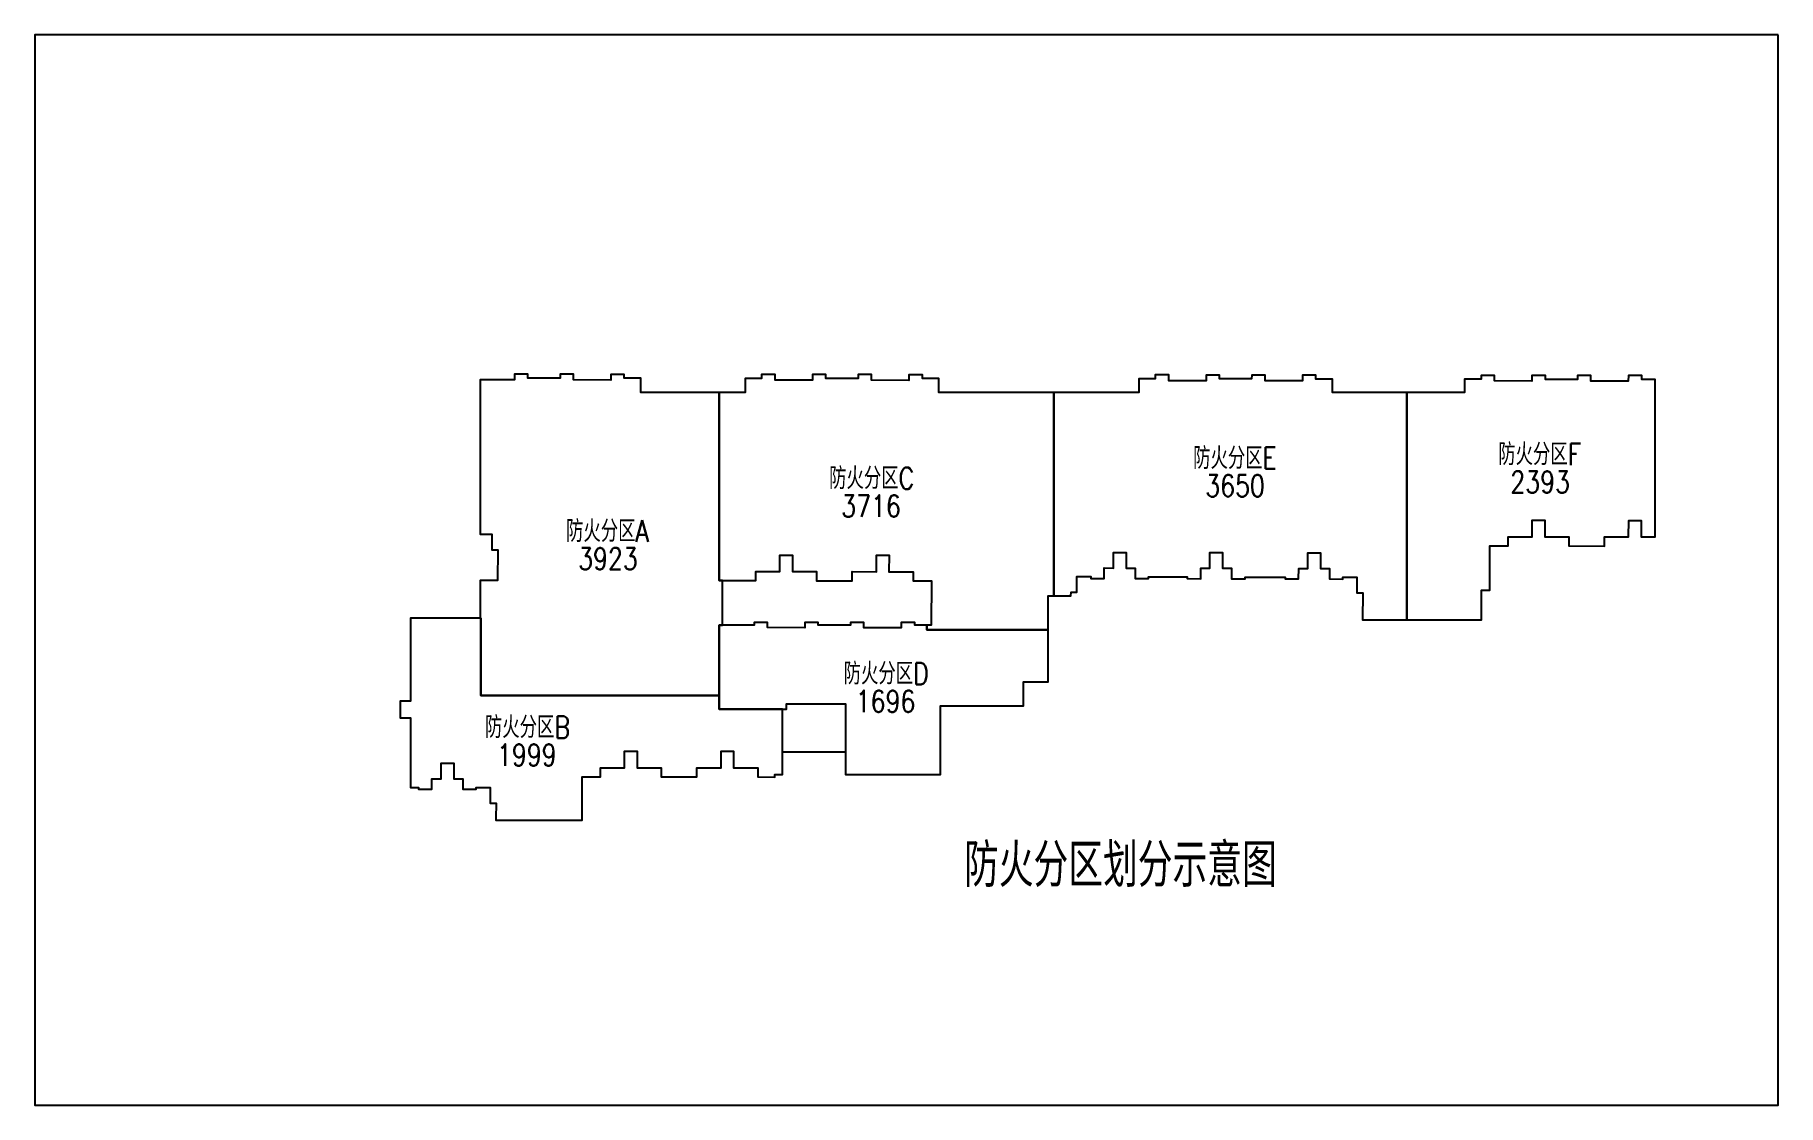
# Model space of a CAD drawing. Extents: x -781653 to 929899, y -292639 to -18670.
# Drawn here: x 528640 to 929899, y -281685 to -35385 of the extents above; entities that cross this region are included whole.
import ezdxf

# ---------------------------------------------------------------- set-up
doc = ezdxf.new("R2010")
doc.units = 0
doc.header["$LTSCALE"] = 10
doc.header["$MEASUREMENT"] = 0
for name, color, linetype in [('HT-TEXT', 7, 'CONTINUOUS'), ('图框', 7, 'CONTINUOUS'), ('防火分区', 6, 'CONTINUOUS')]:
    doc.layers.add(name, color=color, linetype=linetype)
doc.styles.add('_HZTXT', font='simplex.shx', dxfattribs={"width": 0.8, "bigfont": 'hztxt.shx'})

msp = doc.modelspace()

# ---------------------------------------------------------------- texts
at = {"layer": 'HT-TEXT', "style": '_HZTXT', "width": 0.8}
for s, height, p in [('防火分区E', 5000, (795248.6, -135287.4)), ('防火分区F', 5000, (865462, -134402)), ('防火分区C', 5000, (711455.4, -139910.7)), ('2393', 5000, (868259.3, -140779)), ('3650', 5000, (798045.9, -141664.4)), ('3716', 5000, (714252.7, -146287.6)), ('防火分区A', 5000, (650901.1, -152079.1)), ('3923', 5000, (653698.5, -158456)), ('防火分区D', 5000, (714793.4, -184871.9)), ('1696', 5000, (717590.8, -191248.9)), ('防火分区B', 5000, (632226.1, -197210.6)), ('1999', 5000, (635023.4, -203587.6)), ('防火分区划分示意图', 10000, (742501.2, -231468.7))]:
    msp.add_text(s, height=height, dxfattribs=at).set_placement(p)

# ---------------------------------------------------------------- linework, layer by layer
at = {"layer": '图框'}
msp.add_lwpolyline([(929898.5, -35385.3), (528640.4, -35385.3), (528640.4, -281685.3), (929898.5, -281685.3)], close=True, dxfattribs=at)
at = {"layer": '防火分区'}
for points in [[(715213.9, -205599.8), (737114.1, -205599.8), (737114.1, -189799.8), (756213.9, -189799.8), (756213.9, -184299.8), (761913.9, -184299.8), (761913.9, -164499.8), (767132.6, -164499.8), (767134.7, -163655.6), (768484.6, -163659), (768493.8, -160059.1), (771693.8, -160067.1), (771692.8, -160467.1), (774792.8, -160475), (774798.9, -158075), (776898.8, -158080.3), (776908, -154480.3), (779807.9, -154487.7), (779798.8, -158087.6), (781898.8, -158093), (781892.8, -160493), (784992.7, -160500.8), (784993.8, -160100.8), (793893.7, -160123.3), (793892.7, -160523.3), (796992.7, -160531.2), (796998.8, -158131.2), (799098.8, -158136.5), (799106.6, -155036.5), (799107.9, -154536.5), (802007.9, -154543.8), (801998.8, -158143.8), (804098.8, -158149.1), (804092.7, -160549.1), (807192.7, -160557), (807193.7, -160157), (816433.7, -160180.3), (816432.6, -160580.3), (819532.6, -160588.2), (819538.7, -158188.2), (821638.7, -158193.5), (821647.8, -154593.5), (824547.8, -154600.8), (824538.7, -158200.8), (826638.7, -158206.1), (826632.6, -160606.1), (829732.6, -160614), (829732.6, -160214), (832933.6, -160222.1), (832924.5, -163822.1), (834274.5, -163825.5), (834259.4, -169999.8), (861613.9, -169999.8), (861613.9, -163186), (863529.6, -163186), (863529.6, -152986), (867091, -152989.9), (867741, -152990.7), (867743.3, -150890.9), (873293.3, -150896.8), (873297.5, -147096.9), (876197.5, -147100.1), (876193.3, -150900.1), (881743.3, -150906.3), (881741, -153006.3), (889941, -153015.4), (889943.3, -150915.4), (895493.3, -150921.6), (895497.5, -147121.6), (898397.5, -147124.9), (898393.3, -150924.9), (901613.9, -150930.8), (901613.9, -150930.8), (901613.9, -114681.6), (898517.9, -114681.6), (898518.9, -113777.4), (895418.9, -113773.9), (895417.4, -115073.9), (886817.4, -115064.3), (886818.9, -113764.3), (883718.9, -113760.9), (883717.9, -114660.9), (876317.9, -114660.9), (876318.9, -113752.6), (873218.9, -113749.2), (873217.4, -115049.2), (864617.4, -115039.6), (864618.9, -113739.6), (861518.9, -113739.6), (861517.9, -114636.1), (857717.9, -114631.9), (857717.9, -117699.8), (827317.9, -117699.8), (827317.9, -114598), (823517.9, -114593.7), (823518.9, -113693.7), (820418.9, -113690.3), (820417.5, -114990.3), (811817.5, -114980.7), (811818.9, -113680.7), (808718.9, -113677.2), (808717.9, -114577.2), (801317.9, -114568.9), (801318.9, -113668.9), (798218.9, -113665.5), (798217.5, -114965.5), (789617.5, -114965.5), (789618.9, -113655.9), (786518.9, -113652.4), (786517.9, -114552.4), (782717.9, -114548.2), (782717.9, -117699.8), (736718.7, -117699.8), (736718.7, -114496.9), (732918.7, -114492.7), (732919.7, -113592.7), (729819.7, -113589.2), (729818.3, -114889.2), (721218.3, -114879.6), (721219.7, -113579.6), (718119.7, -113576.2), (718118.7, -114476.2), (710718.7, -114467.9), (710719.7, -113567.9), (707619.7, -113564.4), (707618.3, -114864.4), (699018.3, -114854.9), (699019.7, -113554.9), (695919.7, -113554.9), (695918.7, -114451.4), (692118.7, -114447.2), (692118.7, -117699.8), (668118.7, -117699.8), (668118.7, -114420.4), (664318.8, -114416.1), (664319.8, -113516.1), (661219.8, -113512.7), (661218.3, -114812.7), (652618.3, -114803.1), (652619.8, -113503.1), (649519.8, -113499.6), (649518.8, -114399.6), (642118.8, -114391.4), (642119.8, -113491.4), (639019.8, -113487.9), (639018.3, -114787.9), (631113.9, -114778.3), (631113.9, -150269.6), (633825.6, -150272.8), (633821.4, -153872.8), (635171.4, -153874.4), (635163, -160974.4), (631113.9, -160974.4), (631113.9, -169599.8), (615113.9, -169599.8), (615113.9, -188749.1), (612713.9, -188749.1), (612713.9, -192549.1), (615113.9, -192549.1), (615113.9, -208576.3), (616936.4, -208579.9), (616936, -208979.9), (620036, -208983.3), (620038.7, -206583.3), (622138.7, -206585.7), (622142.7, -202985.7), (625042.7, -202988.9), (625038.6, -206588.9), (627138.6, -206591.2), (627136, -208991.2), (630236, -208994.7), (630236.4, -208594.7), (633436.4, -208598.3), (633432.4, -212198.3), (634782.4, -212199.8), (634780.2, -215699.8), (634778, -216099.8), (654616.1, -216099.8), (654627.2, -206123.2), (658827.2, -206127.9), (658829.6, -204027.9), (664379.6, -204034.1), (664383.8, -200234.1), (667283.8, -200237.4), (667279.6, -204037.4), (672829.6, -204043.6), (672827.2, -206143.6), (681027.2, -206152.7), (681029.6, -204052.7), (686579.6, -204058.9), (686583.8, -200258.9), (689483.8, -200262.1), (689479.6, -204062.1), (695029.6, -204062.1), (695027.2, -206168.3), (698927.2, -206173), (698927.2, -205599.8), (700713.9, -205599.8), (700713.9, -200349.8), (715213.9, -200349.8), (715213.9, -205599.8)], [(686113.9, -117699.8), (668118.7, -117699.8), (668118.7, -114420.4), (664318.8, -114416.1), (664319.8, -113516.1), (661219.8, -113512.7), (661218.3, -114812.7), (652618.3, -114803.1), (652619.8, -113503.1), (649519.8, -113499.6), (649518.8, -114399.6), (642118.8, -114391.4), (642119.8, -113491.4), (639019.8, -113487.9), (639018.3, -114787.9), (631113.9, -114778.3), (631113.9, -150269.6), (633825.6, -150272.8), (633821.4, -153872.8), (635171.4, -153874.4), (635163, -160974.4), (631113.9, -160974.4), (631113.9, -169599.8), (631313.9, -169599.8), (631313.9, -187399.8), (686113.9, -187399.8), (686113.9, -171193.3), (686913.9, -171193.3), (686913.9, -160989), (686113.9, -160989)], [(763213.9, -117699.8), (736718.7, -117699.8), (736718.7, -114496.9), (732918.7, -114492.7), (732919.7, -113592.7), (729819.7, -113589.2), (729818.3, -114889.2), (721218.3, -114879.6), (721219.7, -113579.6), (718119.7, -113576.2), (718118.7, -114476.2), (710718.7, -114467.9), (710719.7, -113567.9), (707619.7, -113564.4), (707618.3, -114864.4), (699018.3, -114854.9), (699019.7, -113554.9), (695919.7, -113554.9), (695918.7, -114451.4), (692118.7, -114447.2), (692118.7, -117699.8), (686113.9, -117699.8), (686113.9, -160989), (687313.9, -160989), (694586.7, -160989), (694589, -158893.7), (700139, -158899.9), (700143.3, -155099.9), (703043.3, -155103.2), (703039, -158903.2), (708589, -158909.4), (708586.7, -161009.4), (716786.7, -161018.5), (716789, -158918.5), (722339, -158924.7), (722343.3, -155124.7), (725243.2, -155127.9), (725239, -158927.9), (730789, -158934.1), (730789, -161034.1), (734986.7, -161038.8), (734975.3, -171238.8), (733913.9, -171237.6), (733913.9, -172299.8), (761913.9, -172299.8), (761913.9, -164499.8), (763213.9, -164499.8)], [(844413.9, -117699.8), (827317.9, -117699.8), (827317.9, -114598), (823517.9, -114593.7), (823518.9, -113693.7), (820418.9, -113690.3), (820417.5, -114990.3), (811817.5, -114980.7), (811818.9, -113680.7), (808718.9, -113677.2), (808717.9, -114577.2), (801317.9, -114568.9), (801318.9, -113668.9), (798218.9, -113665.5), (798217.5, -114965.5), (789617.5, -114965.5), (789618.9, -113655.9), (786518.9, -113652.4), (786517.9, -114552.4), (782717.9, -114548.2), (782717.9, -117699.8), (763213.9, -117699.8), (763213.9, -164499.8), (767132.6, -164499.8), (767134.7, -163655.6), (768484.6, -163659), (768493.8, -160059.1), (771693.8, -160067.1), (771692.8, -160467.1), (774792.8, -160475), (774798.9, -158075), (776898.8, -158080.3), (776908, -154480.3), (779807.9, -154487.7), (779798.8, -158087.6), (781898.8, -158093), (781892.8, -160493), (784992.7, -160500.8), (784993.8, -160100.8), (793893.7, -160123.3), (793892.7, -160523.3), (796992.7, -160531.2), (796998.8, -158131.2), (799098.8, -158136.5), (799106.6, -155036.5), (799107.9, -154536.5), (802007.9, -154543.8), (801998.8, -158143.8), (804098.8, -158149.1), (804092.7, -160549.1), (807192.7, -160557), (807193.7, -160157), (816433.7, -160180.3), (816432.6, -160580.3), (819532.6, -160588.2), (819538.7, -158188.2), (821638.7, -158193.5), (821647.8, -154593.5), (824547.8, -154600.8), (824538.7, -158200.8), (826638.7, -158206.1), (826632.6, -160606.1), (829732.6, -160614), (829732.6, -160214), (832933.6, -160222.1), (832924.5, -163822.1), (834274.5, -163825.5), (834259.4, -169999.8), (844413.9, -169999.8)], [(901613.9, -114681.6), (898517.9, -114681.6), (898518.9, -113777.4), (895418.9, -113773.9), (895417.4, -115073.9), (886817.4, -115064.3), (886818.9, -113764.3), (883718.9, -113760.9), (883717.9, -114660.9), (876317.9, -114660.9), (876318.9, -113752.6), (873218.9, -113749.2), (873217.4, -115049.2), (864617.4, -115039.6), (864618.9, -113739.6), (861518.9, -113739.6), (861517.9, -114636.1), (857717.9, -114631.9), (857717.9, -117699.8), (844413.9, -117699.8), (844413.9, -169999.8), (861613.9, -169999.8), (861613.9, -163186), (863529.6, -163186), (863529.6, -152986), (867091, -152989.9), (867741, -152990.7), (867743.3, -150890.9), (873293.3, -150896.8), (873297.5, -147096.9), (876197.5, -147100.1), (876193.3, -150900.1), (881743.3, -150906.3), (881741, -153006.3), (889941, -153015.4), (889943.3, -150915.4), (895493.3, -150921.6), (895497.5, -147121.6), (898397.5, -147124.9), (898393.3, -150924.9), (901613.9, -150930.8)], [(687313.9, -160989), (694586.7, -160989), (694589, -158893.7), (700139, -158899.9), (700143.3, -155099.9), (703043.3, -155103.2), (703039, -158903.2), (708589, -158909.4), (708586.7, -161009.4), (716786.7, -161018.5), (716789, -158918.5), (722339, -158924.7), (722343.3, -155124.7), (725243.2, -155127.9), (725239, -158927.9), (730789, -158934.1), (730789, -161034.1), (734986.7, -161038.8), (734975.3, -171238.8), (731175.3, -171234.6), (731175.9, -170634.6), (728076, -170631.1), (728074.6, -171831.1), (719474.6, -171821.5), (719476, -170621.5), (716376, -170621.5), (716375.3, -171218.1), (708975.3, -171209.8), (708975.3, -170609.8), (705876, -170609.8), (705874.6, -171806.3), (697274.6, -171796.7), (697276, -170596.7), (694176, -170593.3), (694175.3, -171193.3), (686913.9, -171193.3), (686913.9, -160989)], [(700713.9, -190599.8), (686113.9, -190599.8), (686113.9, -187399.8), (631313.9, -187399.8), (631313.9, -169599.8), (631313.9, -169599.8), (615113.9, -169599.8), (615113.9, -188749.1), (612713.9, -188749.1), (612713.9, -192549.1), (615113.9, -192549.1), (615113.9, -208576.3), (616936.4, -208579.9), (616936, -208979.9), (620036, -208983.3), (620038.7, -206583.3), (622138.7, -206585.7), (622142.7, -202985.7), (625042.7, -202988.9), (625038.6, -206588.9), (627138.6, -206591.2), (627136, -208991.2), (630236, -208994.7), (630236.4, -208594.7), (633436.4, -208598.3), (633432.4, -212198.3), (634782.4, -212199.8), (634780.2, -215699.8), (634778, -216099.8), (654616.1, -216099.8), (654627.2, -206123.2), (658827.2, -206127.9), (658829.6, -204027.9), (664379.6, -204034.1), (664383.8, -200234.1), (667283.8, -200237.4), (667279.6, -204037.4), (672829.6, -204043.6), (672827.2, -206143.6), (681027.2, -206152.7), (681029.6, -204052.7), (686579.6, -204058.9), (686583.8, -200258.9), (689483.8, -200262.1), (689479.6, -204062.1), (695029.6, -204062.1), (695027.2, -206168.3), (698927.2, -206173), (698927.2, -205599.8), (700713.9, -205599.8)], [(761913.9, -172299.8), (733913.9, -172299.8), (733913.9, -171237.6), (731175.3, -171234.6), (731175.9, -170634.6), (728076, -170631.1), (728074.6, -171831.1), (719474.6, -171821.5), (719476, -170621.5), (716376, -170621.5), (716375.3, -171218.1), (708975.3, -171209.8), (708975.3, -170609.8), (705876, -170609.8), (705874.6, -171806.3), (697274.6, -171796.7), (697276, -170596.7), (694176, -170593.3), (694175.3, -171193.3), (686913.9, -171193.3), (686113.9, -171193.3), (686113.9, -187399.8), (686113.9, -190599.8), (700713.9, -190599.8), (701613.9, -190599.8), (701613.9, -189299.8), (715213.9, -189299.8), (715213.9, -205599.8), (737114.1, -205599.8), (737114.1, -189799.8), (756213.9, -189799.8), (756213.9, -184299.8), (761913.9, -184299.8)]]:
    msp.add_lwpolyline(points, close=True, dxfattribs=at)
for points in [[(763213.9, -117699.8), (763213.9, -164499.8)], [(844413.9, -169999.8), (844413.9, -117699.8)], [(733913.9, -171237.6), (733913.9, -172299.8), (761913.9, -172299.8)]]:
    msp.add_lwpolyline(points, dxfattribs=at)

msp.set_redraw_order([(e.dxf.handle, doc.entitydb.next_handle()) for e in msp.query("TEXT MTEXT ATTDEF DIMENSION ARC_DIMENSION")])  # texts and dimensions are drawn at this point

doc.saveas('drawing.dxf')
